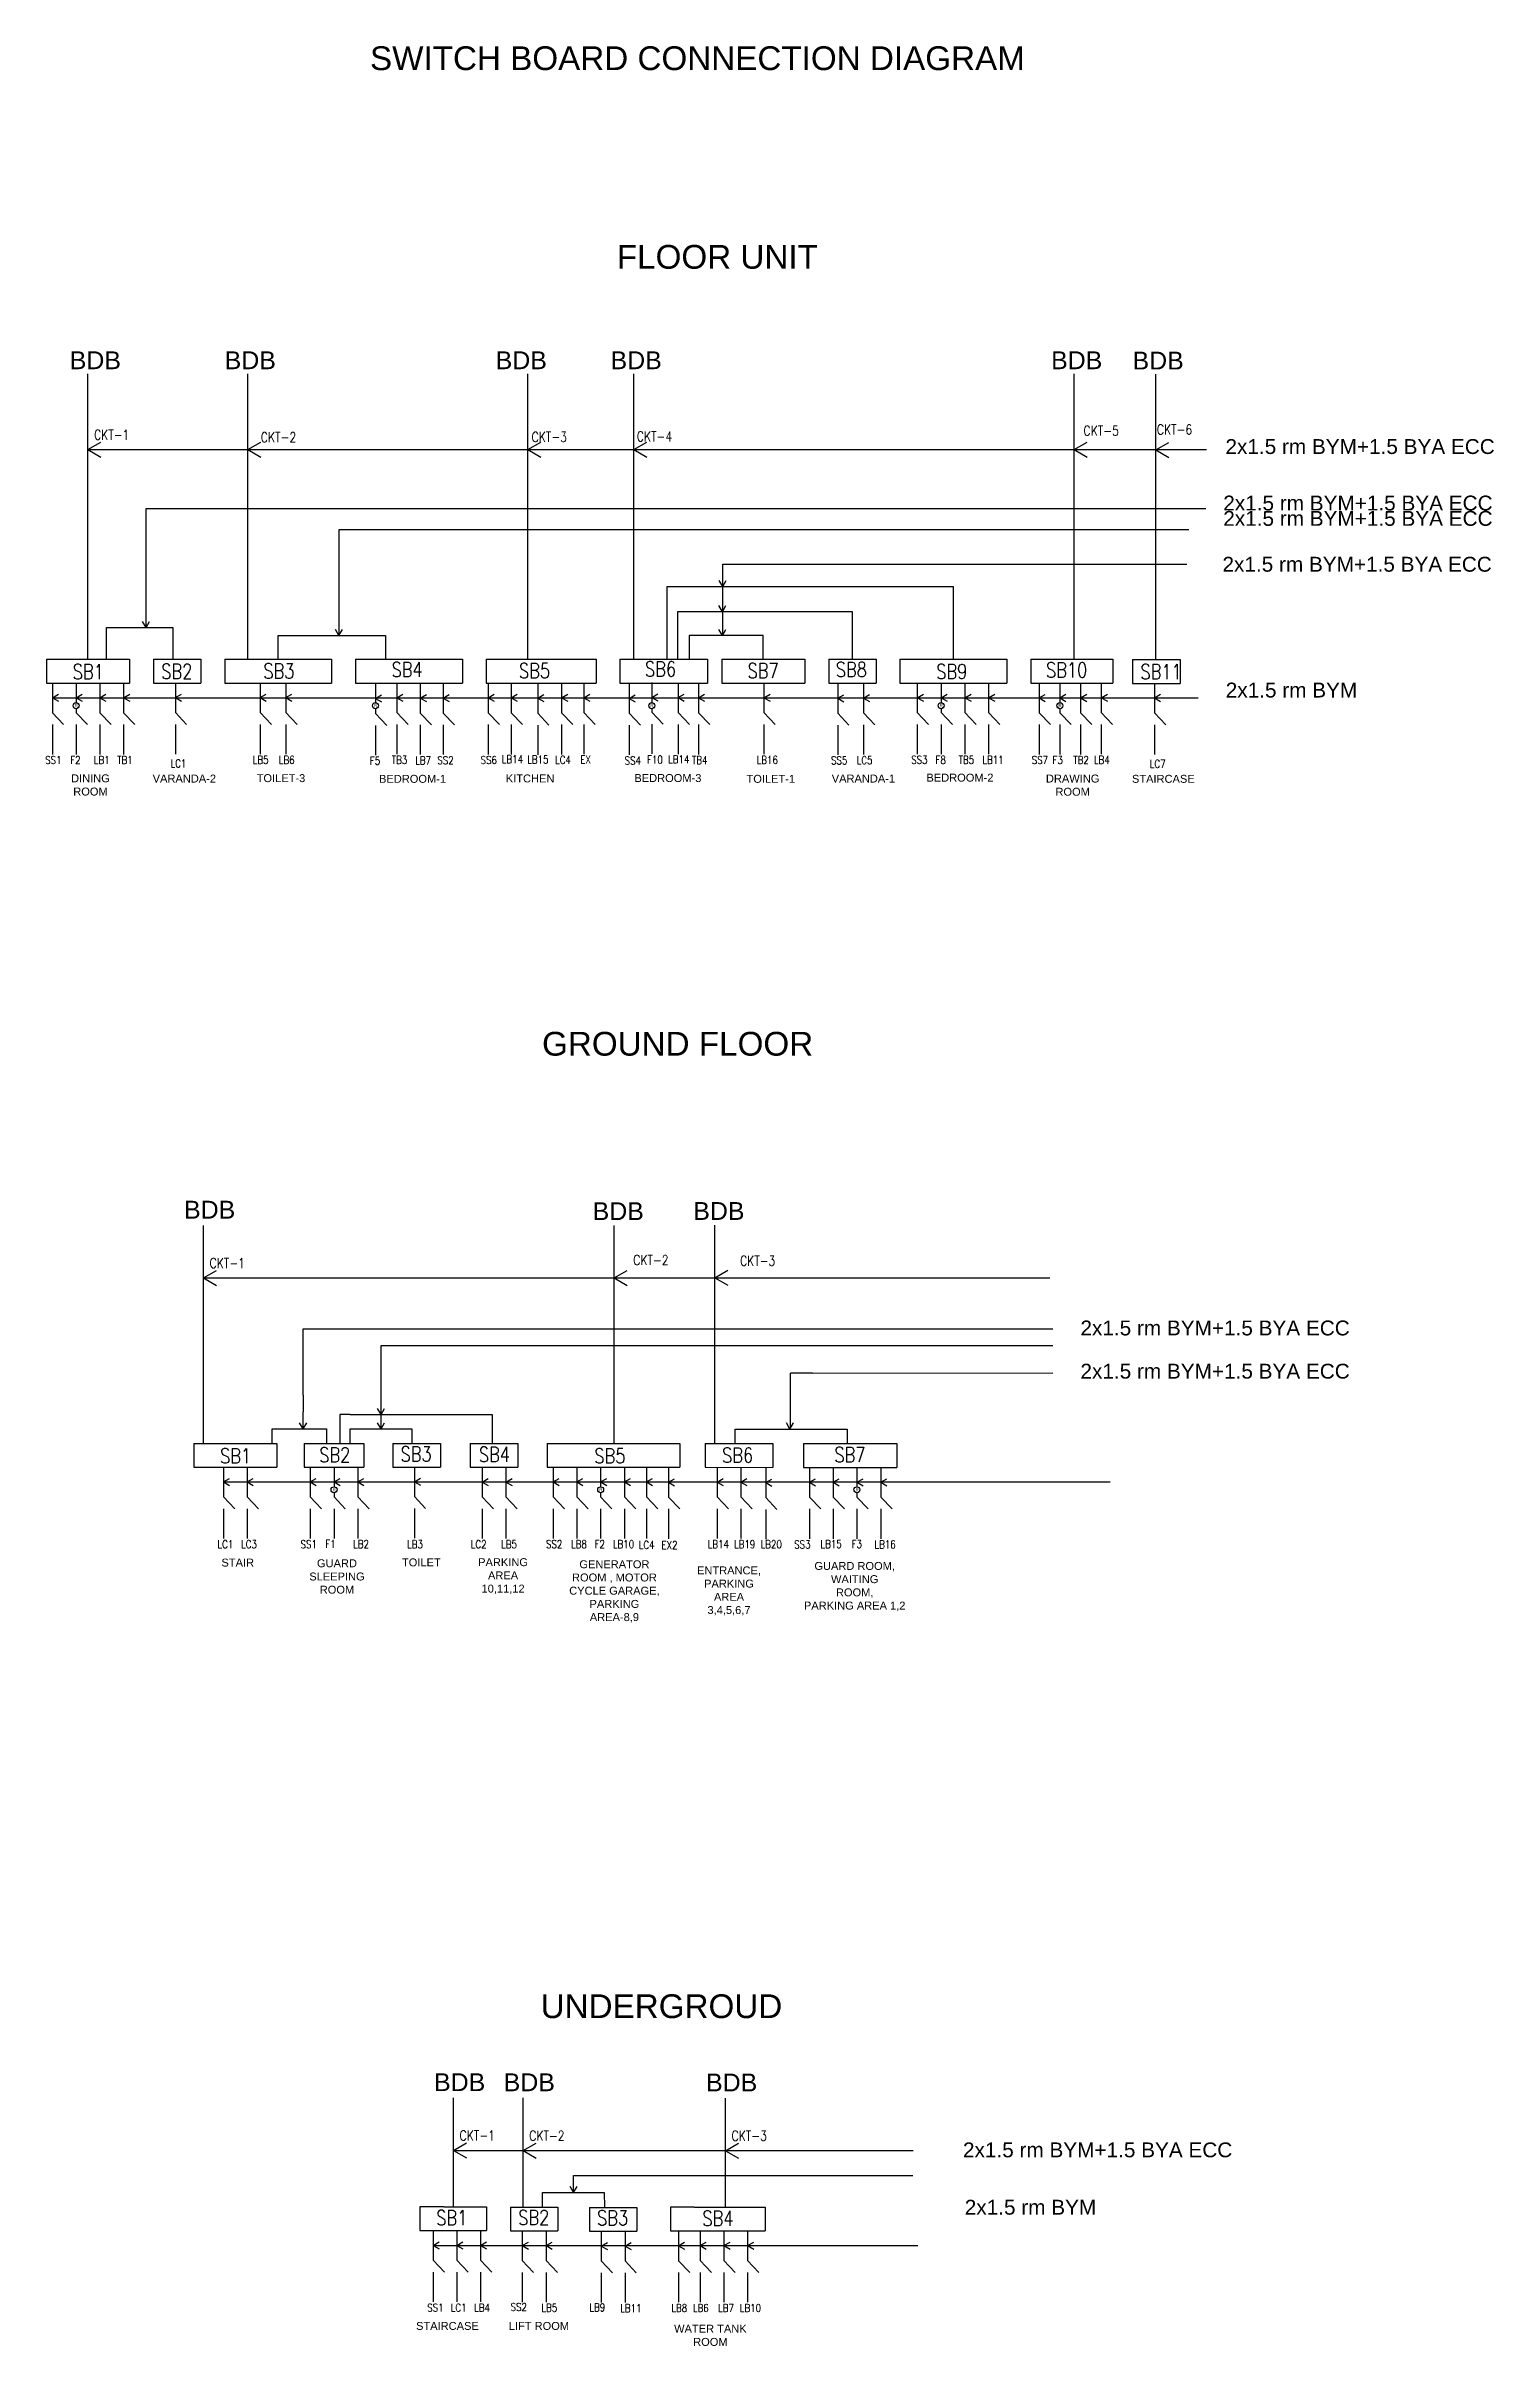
# Model space of a CAD drawing. Header units: inches. Extents: x 2973 to 9757, y 788 to 3278.
# Drawn here: x 2973 to 4435, y 940 to 3262 of the extents above; entities that cross this region are included whole.
import ezdxf

# ---------------------------------------------------------------- set-up
doc = ezdxf.new("R2010")
doc.units = ezdxf.units.IN
doc.header["$MEASUREMENT"] = 0
doc.layers.add('TEXT', color=7, linetype='Continuous')
doc.styles.add('Annotative', font='arial.ttf')
doc.styles.get("Standard").update_dxf_attribs({"font": 'simplex.shx', "width": 0.8, "height": 24})

msp = doc.modelspace()

# ---------------------------------------------------------------- texts
at = {"attachment_point": 1, "style": 'Annotative'}
for s, insert, char_height, width in [('SWITCH BOARD CONNECTION DIAGRAM', (3300.1, 3261.3), 24, 685.878), ('VARANDA-2', (3080.7, 2526.2), 8, 45.44), ('\\pxqc;TOILET-3', (3177.9, 2526.6), 8, 64.64), ('\\pxqc;BEDROOM-1', (3323.4, 2525.9), 8, 39.36), ('\\pxqc;KITCHEN', (3428.3, 2526.3), 8, 66.938), ('\\pxqc;BEDROOM-3', (3551.9, 2526.7), 8, 97.925), ('\\pxqc;TOILET-1', (3671.5, 2525.9), 8, 66.548), ('VARANDA-1', (3766.3, 2526.2), 8, 45.44), ('BEDROOM-2', (3861.9, 2527.1), 8, 66.548), ('\\pxqc;DRAWING ROOM', (3969.4, 2526.2), 8, 80.282), ('STAIRCASE', (4069.4, 2525.9), 8, 45.44), ('\\pxqc;TOILET', (3318.5, 1735), 8, 66.938), ('\\pxqc;PARKING AREA 10,11,12', (3401, 1735.2), 8, 66.938), ('\\pxqc;ENTRANCE, PARKING AREA 3,4,5,6,7', (3629.1, 1726.9), 8, 66.938), ('\\pxqc;GUARD ROOM, WAITING \\PROOM,\\PPARKING AREA 1,2', (3740.1, 1731.4), 8, 98.727), ('\\pxqc;LIFT ROOM', (3437.2, 964.3), 8, 66.938)]:
    msp.add_mtext(s, dxfattribs=dict(at, insert=insert, char_height=char_height, width=width))
for s, width, gutter_width, insert, char_height in [('FLOOR UNIT', 426.515, 120, (3549.3, 3060.8), 24), ('BDB', 51.09, 75, (3427, 2953.4), 18), ('BDB', 51.09, 75, (3543, 2953.4), 18), ('GROUND FLOOR', 426.515, 120, (3473.8, 2266.5), 24), ('BDB', 51.09, 75, (3112.4, 2096), 18), ('UNDERGROUD', 426.515, 120, (3472.4, 1295), 24), ('BDB', 51.09, 75, (3364.8, 1215.3), 18), ('BDB', 51.09, 75, (3435.1, 1215.2), 18), ('BDB', 51.09, 75, (3639.4, 1215), 18)]:
    msp.add_mtext_dynamic_manual_height_columns(s, width=width, gutter_width=gutter_width, heights=[0], dxfattribs=dict(at, insert=insert, char_height=char_height))
at = {"attachment_point": 1}
for s, width, gutter_width, insert, char_height in [('CKT-6', 56.251, 50, (4094.6, 2879.5), 10), ('CKT-2', 56.251, 50, (3189.9, 2871.7), 10), ('CKT-3', 56.251, 50, (3463.3, 2872), 10), ('CKT-4', 56.251, 50, (3569.5, 2872.5), 10), ('CKT-5', 56.251, 50, (4020.5, 2878.3), 10), ('SB1', 43.53, 75, (3000, 2637.6), 15), ('SB2', 43.53, 75, (3089.4, 2637.9), 15), ('SB3', 43.53, 75, (3192.5, 2638.3), 15), ('SB4', 43.53, 75, (3321.9, 2639.8), 15), (' SB5', 43.53, 75, (3442.3, 2638.6), 15), ('\\pxqc; SB6', 58.654, 75, (3560, 2640.3), 15), ('SB7', 43.53, 75, (3681.3, 2638.6), 15), ('SB8', 43.53, 75, (3770.4, 2639.7), 15), ('SB9', 43.53, 75, (3871.8, 2637.7), 15), ('\\pxqc;SB10', 65.935, 75, (3970.5, 2639.3), 15), ('SB11', 43.53, 75, (4078, 2637.6), 15), ('SS1', 30.275, 40, (2972.2, 2544.9), 8), ('F2', 30.275, 40, (2997.5, 2544.9), 8), ('LB1', 30.275, 40, (3021.3, 2544.9), 8), ('TB1', 30.275, 40, (3044.9, 2544.9), 8), ('LC1', 30.275, 40, (3098.8, 2541.4), 8), ('LB5', 30.275, 40, (3181.8, 2545.1), 8), ('LB6', 30.275, 40, (3208.1, 2545), 8), ('F5', 30.275, 40, (3300, 2544.2), 8), ('TB3', 30.275, 40, (3322.1, 2545), 8), ('LB7', 30.275, 40, (3345.8, 2544.5), 8), ('SS2', 30.275, 40, (3368.1, 2544.6), 8), ('SS6', 30.275, 40, (3411.8, 2544.9), 8), ('LB14', 30.275, 40, (3433.2, 2545.7), 8), ('LB15', 30.275, 40, (3458.9, 2545.4), 8), ('LC4', 30.275, 40, (3487, 2545), 8), (' EX', 30.275, 40, (3508.1, 2545.3), 8), ('SS4', 30.275, 40, (3557.2, 2544.4), 8), ('F10', 30.275, 40, (3579.8, 2545.3), 8), ('LB14', 30.275, 40, (3601.1, 2545.6), 8), ('TB4', 30.275, 40, (3625.2, 2544.8), 8), ('LB16', 30.275, 40, (3690.5, 2545), 8), ('SS5', 30.275, 40, (3765.6, 2544.5), 8), ('LC5', 30.275, 40, (3791.5, 2544.7), 8), ('SS3', 30.275, 40, (3846.6, 2545.1), 8), ('F8', 30.275, 40, (3871.1, 2545.1), 8), ('TB5', 30.275, 40, (3894.4, 2545.1), 8), ('LB11', 30.275, 40, (3918.5, 2545.1), 8), ('SS7', 30.275, 40, (3968.3, 2544.9), 8), ('F3', 30.275, 40, (3989.2, 2544.9), 8), ('TB2', 30.275, 40, (4010.2, 2544.9), 8), ('LB4', 30.275, 40, (4031, 2545.1), 8), ('LC7', 30.275, 40, (4087.4, 2541.1), 8), ('CKT-1', 56.251, 50, (3138.2, 2038.1), 10), ('CKT-2', 56.251, 50, (3565.9, 2041.2), 10), ('CKT-3', 56.251, 50, (3673.7, 2040.4), 10), ('SB1', 43.53, 75, (3148.7, 1846.1), 15), ('SB2', 43.53, 75, (3248.8, 1847.1), 15), ('SB3', 43.53, 75, (3331, 1847.9), 15), ('SB4', 43.53, 75, (3410, 1847.5), 15), ('SB5', 43.53, 75, (3526.6, 1846.1), 15), ('SB6', 43.53, 75, (3655.6, 1846.7), 15), ('SB7', 43.53, 75, (3769, 1847.2), 15), ('LC1', 30.275, 40, (3146.2, 1753.3), 8), ('LC3', 30.275, 40, (3170, 1753.3), 8), ('SS1', 30.275, 40, (3230, 1753.3), 8), ('F1', 30.275, 40, (3255, 1753.6), 8), ('LB2', 30.275, 40, (3283.2, 1753.5), 8), ('LB3', 30.275, 40, (3337.6, 1753.3), 8), ('LC2', 30.275, 40, (3401.9, 1753.3), 8), ('LB5', 30.275, 40, (3432.6, 1753.3), 8), ('SS2', 30.275, 40, (3477.8, 1753.4), 8), ('LB8', 30.275, 40, (3503.1, 1753.4), 8), ('F2', 30.275, 40, (3526.9, 1753.4), 8), ('LB10', 30.275, 40, (3545.4, 1753.4), 8), ('LC4', 30.275, 40, (3571.5, 1752.6), 8), ('EX2', 30.275, 40, (3594.4, 1752.5), 8), ('LB14', 30.275, 40, (3641.1, 1753.3), 8), ('LB19', 30.275, 40, (3667.7, 1753.3), 8), ('LB20', 30.275, 40, (3694.5, 1753.3), 8), ('SS3', 30.275, 40, (3728.4, 1753.1), 8), ('LB15', 30.275, 40, (3755, 1753.5), 8), ('F3', 30.275, 40, (3786.4, 1753.5), 8), ('LB16', 30.275, 40, (3809.5, 1753.1), 8), ('CKT-1', 56.251, 50, (3390.6, 1157.5), 10), ('CKT-2', 56.251, 50, (3460.9, 1157.3), 10), ('CKT-3', 56.251, 50, (3665.2, 1157.2), 10), ('SB1', 43.53, 75, (3367, 1077), 15), ('SB2', 43.53, 75, (3449.7, 1077.2), 15), ('SB3', 43.53, 75, (3529.4, 1076.8), 15), ('SB4', 43.53, 75, (3635.7, 1076.4), 15), ('SS1', 30.275, 40, (3357.9, 982.7), 8), ('LC1', 30.275, 40, (3381.7, 982.7), 8), ('LB4', 30.275, 40, (3405.3, 982.7), 8), ('SS2', 30.275, 40, (3442.1, 983.4), 8), ('LB5', 30.275, 40, (3473.2, 982.6), 8), ('LB9', 30.275, 40, (3521.7, 983), 8), ('LB11', 30.275, 40, (3552.8, 982.2), 8), ('LB8', 30.275, 40, (3604.4, 982.4), 8), ('LB6', 30.275, 40, (3626.2, 982.4), 8), ('LB7', 30.275, 40, (3651.6, 982.4), 8), ('LB10', 30.275, 40, (3673.5, 982.4), 8)]:
    msp.add_mtext_dynamic_manual_height_columns(s, width=width, gutter_width=gutter_width, heights=[0], dxfattribs=dict(at, insert=insert, char_height=char_height))
at = {"color": 5, "char_height": 15, "attachment_point": 1, "style": 'Annotative'}
for s, width, heights, insert in [('2x1.5 rm BYM+1.5 BYA ECC', 293.016, [25.8], (4163.8, 2864.8)), ('2x1.5 rm BYM+1.5 BYA ECC', 276.439, [25.8], (4161.6, 2807.8)), ('2x1.5 rm BYM+1.5 BYA ECC', 278.39, [27.7], (4161.6, 2792.3)), ('2x1.5 rm BYM+1.5 BYA ECC', 283.265, [25.8], (4160.8, 2746)), ('2x1.5 rm BYM', 262.788, [25.8], (4164.1, 2619)), ('2x1.5 rm BYM+1.5 BYA ECC', 283.265, [25.8], (4017.4, 1975.1)), ('2x1.5 rm BYM+1.5 BYA ECC', 283.265, [25.8], (4017.4, 1931.5)), ('2x1.5 rm BYM+1.5 BYA ECC', 283.265, [25.8], (3898.8, 1145.5)), ('2x1.5 rm BYM', 262.788, [25.8], (3900.6, 1087.6))]:
    msp.add_mtext_dynamic_manual_height_columns(s, width=width, gutter_width=75, heights=heights, dxfattribs=dict(at, insert=insert))
at = {"layer": 'TEXT', "char_height": 8, "attachment_point": 1, "style": 'Annotative'}
for s, insert in [('\\pxqc;DINING\\PROOM', (2972.1, 2526.4)), ('\\pxqc;STAIR', (3120.8, 1734.8)), ('\\pxqc;GUARD SLEEPING ROOM', (3221, 1734.1)), ('\\pxqc;GENERATOR ROOM , MOTOR CYCLE GARAGE,\\PPARKING AREA-8,9', (3501.1, 1733.1)), ('\\pxqc;STAIRCASE', (3332.5, 964.3)), ('\\pxqc;WATER TANK \\PROOM', (3598, 961.5))]:
    msp.add_mtext_dynamic_manual_height_columns(s, width=91.559, gutter_width=40, heights=[0], dxfattribs=dict(at, insert=insert))

# ---------------------------------------------------------------- blocks, each defined once
blk = doc.blocks.new('BZDB')
for p, q in [((0, 30), (0, 0)), ((0, 15), (6.1, 18.5)), ((0, 15), (6.1, 11.4)), ((0, 0), (11.4, -12)), ((0, -12), (0, -42))]:
    blk.add_line(p, q)
blk = doc.blocks.new('FDGG')
for p, q in [((0, -167), (0, 53.1)), ((0, 0), (13.1, 7.6)), ((0, 0), (13.1, -7.6))]:
    blk.add_line(p, q)
at = {"insert": (-21.8, 76.4), "char_height": 18, "attachment_point": 1, "style": 'Annotative'}
blk.add_mtext_dynamic_manual_height_columns('BDB', width=51.09, gutter_width=75, heights=[0], dxfattribs=at)
blk = doc.blocks.new('Fsg')
for p, q in [((0, -211.6), (0, 76.4)), ((0, 0), (13.1, 7.6)), ((0, 0), (13.1, -7.6))]:
    blk.add_line(p, q)
at = {"insert": (-18.4, 99.2), "char_height": 18, "attachment_point": 1, "style": 'Annotative'}
blk.add_mtext_dynamic_manual_height_columns('BDB', width=51.09, gutter_width=75, heights=[0], dxfattribs=at)
at = {"insert": (6.1, 20), "char_height": 10, "attachment_point": 1}
blk.add_mtext_dynamic_manual_height_columns('CKT-1', width=56.251, gutter_width=50, heights=[0], dxfattribs=at)
blk = doc.blocks.new('gs')
for p, q in [((0, -211.6), (0, 76.4)), ((0, 0), (13.1, 7.6)), ((0, 0), (13.1, -7.6))]:
    blk.add_line(p, q)
at = {"insert": (-23.4, 99.2), "char_height": 18, "attachment_point": 1, "style": 'Annotative'}
blk.add_mtext_dynamic_manual_height_columns('BDB', width=51.09, gutter_width=75, heights=[0], dxfattribs=at)
blk = doc.blocks.new('RG')
for p, q in [((0, 30), (0, 0)), ((0, 15.1), (6.1, 18.7)), ((0, 15.1), (6.1, 11.6)), ((0, 0), (11.4, -12)), ((0, -12), (0, -42))]:
    blk.add_line(p, q)
blk = doc.blocks.new('regulator')
blk.add_circle((0, 5), 4.98)
at = {"style": 'Annotative'}
blk.add_text('R', height=5.11, dxfattribs=at).set_placement((-2.3, 2.5))

# ---------------------------------------------------------------- linework, layer by layer
for p, q in [((3459.4, 2642.6), (3459.4, 2930.6)), ((3566.6, 2642.6), (3566.6, 2930.6)), ((3459.4, 2854.2), (3472.5, 2861.7)), ((3566.6, 2854.2), (3579.7, 2861.7)), ((3015.4, 2854.2), (4144.8, 2854.2)), ((3459.4, 2854.2), (3472.5, 2846.6)), ((3566.6, 2854.2), (3579.7, 2846.6)), ((3082.3, 2794.4), (3073.9, 2794.4)), ((3073.9, 2794.4), (3073.9, 2674.6)), ((4144.1, 2794.4), (3082.3, 2794.4)), ((4126.7, 2773.2), (3268.7, 2773.2)), ((3268.7, 2773.2), (3268.7, 2666.6)), ((3656.2, 2715.9), (3652.6, 2722)), ((3656.2, 2714.6), (3656.2, 2738.6)), ((3656.2, 2738.6), (4103.7, 2738.6)), ((3656.2, 2715.9), (3659.7, 2722)), ((4103.7, 2738.6), (4124.9, 2738.6)), ((3600.3, 2642.6), (3600.3, 2715.9)), ((3600.3, 2715.9), (3888.8, 2715.9)), ((3655.9, 2690.6), (3652.3, 2696.7)), ((3655.9, 2690.6), (3659.4, 2696.7)), ((3656.2, 2690.6), (3656.2, 2714.6)), ((3888.8, 2715.9), (3888.8, 2642.6)), ((3034.1, 2642.6), (3034.1, 2674.6)), ((3034.1, 2674.6), (3101.2, 2674.6)), ((3074, 2674.6), (3070.4, 2680.8)), ((3074, 2674.6), (3077.5, 2680.8)), ((3101.2, 2674.6), (3101.2, 2674.6)), ((3101.2, 2674.6), (3101.2, 2642.6)), ((3268.7, 2666.6), (3265.2, 2672.7)), ((3268.7, 2666.6), (3272.3, 2672.7)), ((3787.2, 2690.6), (3610.7, 2690.6)), ((3610.7, 2690.6), (3610.7, 2642.6)), ((3655.9, 2666.6), (3652.3, 2672.7)), ((3655.9, 2666.6), (3659.4, 2672.7)), ((3656.2, 2666.6), (3656.2, 2690.6)), ((3787.2, 2642.6), (3787.2, 2690.6)), ((3207.4, 2642.6), (3207.4, 2666.6)), ((3207.4, 2666.6), (3303, 2666.6)), ((3303, 2666.6), (3315.6, 2666.6)), ((3315.6, 2666.6), (3315.6, 2642.6)), ((3697.2, 2666.6), (3622.2, 2666.6)), ((3622.2, 2666.6), (3622.2, 2642.6)), ((3697.2, 2642.6), (3697.2, 2666.6)), ((2973.4, 2642.6), (3057.4, 2642.6)), ((2973.4, 2642.6), (2973.4, 2618.6)), ((3057.4, 2642.6), (3057.4, 2618.6)), ((3081.4, 2642.6), (3129.4, 2642.6)), ((3081.4, 2642.6), (3081.4, 2618.6)), ((3129.4, 2642.6), (3129.4, 2618.6)), ((3153.4, 2642.6), (3261.4, 2642.6)), ((3153.4, 2642.6), (3153.4, 2618.6)), ((3261.4, 2642.6), (3261.4, 2618.6)), ((3285.4, 2642.6), (3393.4, 2642.6)), ((3285.4, 2642.6), (3285.4, 2618.6)), ((3393.4, 2642.6), (3393.4, 2618.6)), ((3417.4, 2642.6), (3501.4, 2642.6)), ((3417.4, 2642.6), (3417.4, 2618.6)), ((3501.4, 2642.6), (3528.3, 2642.6)), ((3528.3, 2642.6), (3528.3, 2618.6)), ((3552.3, 2642.6), (3600.3, 2642.6)), ((3552.3, 2642.6), (3552.3, 2618.6)), ((3600.3, 2642.6), (3641, 2642.6)), ((3640.9, 2642.6), (3640.9, 2618.6)), ((3655.2, 2642.6), (3739.2, 2642.6)), ((3655.2, 2642.6), (3655.2, 2618.6)), ((3739.2, 2642.6), (3739.2, 2618.6)), ((3763.2, 2642.6), (3811.2, 2642.6)), ((3763.2, 2642.6), (3763.2, 2618.6)), ((3811.2, 2642.6), (3811.2, 2618.6)), ((3835.2, 2642.6), (3943.2, 2642.6)), ((3835.2, 2642.6), (3835.2, 2618.6)), ((3943.2, 2642.6), (3943.2, 2618.6)), ((3967.2, 2642.6), (4050.1, 2642.6)), ((3967.2, 2642.6), (3967.2, 2618.6)), ((4050.1, 2642.6), (4050.1, 2618.6)), ((4070, 2642.3), (4118, 2642.3)), ((4070, 2642.3), (4070, 2618.3)), ((4118, 2642.3), (4118, 2618.3)), ((2973.4, 2618.6), (3057.4, 2618.6)), ((2979.4, 2618.6), (2979.4, 2588.6)), ((2979.4, 2603.7), (2985.5, 2607.2)), ((2979.4, 2603.7), (2985.5, 2600.2)), ((2979.4, 2603.7), (4136.1, 2603.7)), ((3003.4, 2618.6), (3003.4, 2598.7)), ((3003.4, 2603.7), (3009.5, 2607.2)), ((3003.4, 2603.7), (3009.5, 2600.2)), ((3027.4, 2618.6), (3027.4, 2588.6)), ((3027.4, 2603.7), (3033.5, 2607.2)), ((3027.4, 2603.7), (3033.5, 2600.2)), ((3051.4, 2618.6), (3051.4, 2588.6)), ((3051.4, 2603.7), (3057.5, 2607.2)), ((3051.4, 2603.7), (3057.5, 2600.2)), ((3081.4, 2618.6), (3129.4, 2618.6)), ((3103.6, 2618.7), (3103.6, 2588.7)), ((3103.6, 2603.9), (3109.7, 2607.5)), ((3103.6, 2603.9), (3109.7, 2600.4)), ((3153.4, 2618.6), (3261.4, 2618.6)), ((3189.2, 2618.8), (3189.2, 2588.8)), ((3189.2, 2604), (3195.3, 2607.5)), ((3189.2, 2604), (3195.3, 2600.4)), ((3215, 2618.7), (3215, 2588.7)), ((3215, 2603.9), (3221.2, 2607.4)), ((3215, 2603.9), (3221.2, 2600.3)), ((3285.4, 2618.6), (3393.4, 2618.6)), ((3305.6, 2617.9), (3305.6, 2598.7)), ((3305.6, 2603), (3311.7, 2606.6)), ((3305.6, 2603), (3311.7, 2599.5)), ((3327.1, 2618.7), (3327.1, 2588.7)), ((3327.1, 2603.8), (3333.2, 2607.4)), ((3327.1, 2603.8), (3333.2, 2600.3)), ((3350.8, 2618.3), (3350.8, 2588.3)), ((3350.8, 2603.4), (3357, 2606.9)), ((3350.8, 2603.4), (3357, 2599.8)), ((3374, 2618.3), (3374, 2588.3)), ((3374, 2603.4), (3380.2, 2607)), ((3374, 2603.4), (3380.2, 2599.9)), ((3417.4, 2618.6), (3501.4, 2618.6)), ((3419.4, 2618.6), (3419.4, 2588.6)), ((3419.4, 2603.7), (3425.6, 2607.2)), ((3419.4, 2603.7), (3425.6, 2600.2)), ((3501.4, 2618.6), (3528.3, 2618.6)), ((3552.3, 2618.6), (3600.3, 2618.6)), ((3561.8, 2618.1), (3561.8, 2588.1)), ((3561.8, 2603.1), (3568, 2606.6)), ((3561.8, 2603.1), (3568, 2599.5)), ((3584.6, 2619.1), (3584.6, 2598.7)), ((3584.6, 2604), (3590.7, 2607.6)), ((3584.6, 2604), (3590.7, 2600.5)), ((3600.3, 2618.6), (3640.9, 2618.6)), ((3611.3, 2618.7), (3611.3, 2588.7)), ((3611.3, 2603.9), (3617.4, 2607.4)), ((3611.3, 2603.9), (3617.4, 2600.3)), ((3631.8, 2618.5), (3631.8, 2588.5)), ((3631.8, 2603.7), (3637.9, 2607.3)), ((3631.8, 2603.7), (3637.9, 2600.2)), ((3655.2, 2618.6), (3739.2, 2618.6)), ((3697.9, 2618.7), (3697.9, 2588.7)), ((3697.9, 2603.7), (3704, 2607.2)), ((3697.9, 2603.7), (3704, 2600.2)), ((3763.2, 2618.6), (3811.2, 2618.6)), ((3772.3, 2618.2), (3772.3, 2588.2)), ((3772.3, 2603.2), (3778.5, 2606.8)), ((3772.3, 2603.2), (3778.5, 2599.7)), ((3798.3, 2618.4), (3798.3, 2588.4)), ((3798.3, 2603.4), (3804.4, 2606.9)), ((3798.3, 2603.4), (3804.4, 2599.8)), ((3835.2, 2618.6), (3943.2, 2618.6)), ((3852.7, 2618.8), (3852.7, 2588.8)), ((3852.7, 2603.8), (3858.9, 2607.4)), ((3852.7, 2603.8), (3858.9, 2600.3)), ((3876.7, 2618.8), (3876.7, 2598.7)), ((3876.7, 2603.8), (3882.9, 2607.4)), ((3876.7, 2603.8), (3882.9, 2600.3)), ((3900.7, 2618.8), (3900.7, 2588.8)), ((3900.7, 2603.8), (3906.9, 2607.4)), ((3900.7, 2603.8), (3906.9, 2600.3)), ((3924.7, 2618.8), (3924.7, 2588.8)), ((3924.7, 2603.8), (3930.9, 2607.4)), ((3924.7, 2603.8), (3930.9, 2600.3)), ((3967.2, 2618.6), (4050.1, 2618.6)), ((3975.7, 2618.6), (3975.7, 2588.6)), ((3975.7, 2603.5), (3981.8, 2607.1)), ((3975.7, 2603.5), (3981.8, 2600)), ((3996.6, 2618.6), (3996.6, 2598.7)), ((3996.6, 2603.6), (4002.7, 2607.2)), ((3996.6, 2603.6), (4002.7, 2600.1)), ((4017.6, 2618.6), (4017.6, 2588.6)), ((4017.6, 2603.6), (4023.7, 2607.2)), ((4017.6, 2603.6), (4023.7, 2600.1)), ((4038.4, 2618.8), (4038.4, 2588.8)), ((4038.4, 2603.8), (4044.6, 2607.4)), ((4038.4, 2603.8), (4044.6, 2600.3)), ((4070, 2618.3), (4118, 2618.3)), ((4092.2, 2618.5), (4092.2, 2588.5)), ((4092.2, 2603.7), (4098.3, 2607.2)), ((4092.2, 2603.7), (4098.3, 2600.1)), ((2979.4, 2588.6), (2990.8, 2576.6)), ((3003.4, 2592.7), (3003.4, 2588.6)), ((3003.4, 2588.6), (3014.8, 2576.6)), ((3027.4, 2588.6), (3038.8, 2576.6)), ((3051.4, 2588.6), (3062.8, 2576.6)), ((3103.6, 2588.8), (3115, 2576.8)), ((3189.2, 2588.8), (3200.6, 2576.8)), ((3215, 2588.7), (3226.5, 2576.7)), ((3305.6, 2592.7), (3305.6, 2587.9)), ((3305.6, 2587.9), (3317, 2575.9)), ((3327.1, 2588.7), (3338.5, 2576.7)), ((3350.8, 2588.3), (3362.2, 2576.3)), ((3374, 2588.3), (3385.5, 2576.3)), ((3419.4, 2588.6), (3430.9, 2576.6)), ((3561.8, 2588.1), (3573.3, 2576.1)), ((3584.6, 2592.7), (3584.6, 2589.1)), ((3584.6, 2589.1), (3596, 2577.1)), ((3584.6, 2577.1), (3584.6, 2547.1)), ((3611.3, 2588.7), (3622.7, 2576.7)), ((3631.8, 2588.6), (3643.2, 2576.6)), ((3697.9, 2588.7), (3709.3, 2576.7)), ((3772.3, 2588.2), (3783.7, 2576.2)), ((3798.3, 2588.4), (3809.7, 2576.4)), ((3852.7, 2588.8), (3864.1, 2576.8)), ((3876.7, 2592.7), (3876.7, 2588.8)), ((3876.7, 2588.8), (3888.1, 2576.8)), ((3900.7, 2588.8), (3912.1, 2576.8)), ((3924.7, 2588.8), (3936.1, 2576.8)), ((3975.7, 2588.6), (3987.1, 2576.6)), ((3996.6, 2592.7), (3996.6, 2588.6)), ((3996.6, 2588.6), (4008, 2576.6)), ((4017.6, 2588.6), (4029, 2576.6)), ((4038.4, 2588.8), (4049.8, 2576.8)), ((4092.2, 2588.5), (4103.6, 2576.5)), ((2979.4, 2576.6), (2979.4, 2546.6)), ((3003.4, 2576.6), (3003.4, 2546.6)), ((3027.4, 2576.6), (3027.4, 2546.6)), ((3051.4, 2576.6), (3051.4, 2546.6)), ((3103.6, 2576.8), (3103.6, 2546.8)), ((3189.2, 2576.8), (3189.2, 2546.8)), ((3215, 2576.7), (3215, 2546.7)), ((3305.6, 2575.9), (3305.6, 2545.9)), ((3327.1, 2576.7), (3327.1, 2546.7)), ((3350.8, 2576.3), (3350.8, 2546.3)), ((3374, 2576.3), (3374, 2546.3)), ((3419.4, 2576.6), (3419.4, 2546.6)), ((3561.8, 2576.1), (3561.8, 2546.1)), ((3611.3, 2576.7), (3611.3, 2546.7)), ((3631.8, 2576.6), (3631.8, 2546.6)), ((3697.9, 2576.7), (3697.9, 2546.7)), ((3772.3, 2576.2), (3772.3, 2546.2)), ((3798.3, 2576.4), (3798.3, 2546.4)), ((3852.7, 2576.8), (3852.7, 2546.8)), ((3876.7, 2576.8), (3876.7, 2546.8)), ((3900.7, 2576.8), (3900.7, 2546.8)), ((3924.7, 2576.8), (3924.7, 2546.8)), ((3975.7, 2576.6), (3975.7, 2546.6)), ((3996.6, 2576.6), (3996.6, 2546.6)), ((4017.6, 2576.6), (4017.6, 2546.6)), ((4038.4, 2576.8), (4038.4, 2546.8)), ((4092.2, 2576.5), (4092.2, 2546.5)), ((3132.1, 1851), (3132.1, 2071.2)), ((3132.1, 2018.1), (3145.2, 2025.6)), ((3132.1, 2018.1), (3145.2, 2010.5)), ((3132.1, 2018.1), (3986.5, 2018.1)), ((3232.5, 1899.9), (3232.5, 1966.8)), ((3232.5, 1966.8), (3989.6, 1966.8)), ((3311.4, 1865.7), (3311.4, 1949.9)), ((3311.4, 1949.9), (3989.6, 1949.9)), ((3724.7, 1917.5), (3724.7, 1922.1)), ((3725, 1922.1), (3724.7, 1922.1)), ((3724.7, 1865.5), (3724.7, 1917.5)), ((3747, 1922.1), (3725, 1922.1)), ((3747, 1922.1), (3989.6, 1922.3)), ((3232.5, 1899.9), (3232.5, 1882.8)), ((3232.5, 1865.7), (3232.5, 1882.8)), ((3311.4, 1880.3), (3307.8, 1886.4)), ((3311.4, 1880.3), (3314.9, 1886.4)), ((3201.2, 1851), (3201.2, 1865.7)), ((3201.2, 1865.7), (3256.2, 1865.7)), ((3232.6, 1865.7), (3229.1, 1871.8)), ((3232.6, 1865.7), (3236.2, 1871.8)), ((3256.2, 1865.7), (3256.3, 1851)), ((3280, 1880.3), (3269.7, 1880.3)), ((3269.7, 1880.3), (3269.7, 1851)), ((3280, 1880.3), (3342.5, 1880.3)), ((3280, 1851), (3280, 1865.7)), ((3280, 1865.7), (3342.5, 1865.7)), ((3311.4, 1865.7), (3307.8, 1871.8)), ((3311.4, 1865.7), (3314.9, 1871.8)), ((3342.5, 1880.3), (3353, 1880.3)), ((3342.5, 1865.7), (3342.5, 1851)), ((3353, 1880.3), (3423.6, 1880.3)), ((3423.6, 1880.3), (3423.6, 1851.1)), ((3668.8, 1851.1), (3668.8, 1865.5)), ((3668.8, 1865.5), (3781.8, 1865.4)), ((3724.1, 1865.5), (3720.6, 1871.7)), ((3724.1, 1865.5), (3727.6, 1871.7)), ((3781.8, 1865.4), (3781.8, 1850.9)), ((3122.1, 1851), (3206.1, 1851)), ((3122.1, 1851), (3122.1, 1827)), ((3206.1, 1851), (3206.1, 1827)), ((3233.8, 1851), (3293.8, 1851)), ((3233.8, 1851), (3233.8, 1827)), ((3293.8, 1851), (3293.8, 1827)), ((3323.2, 1851.1), (3371.2, 1851.1)), ((3323.2, 1851.1), (3323.2, 1827.1)), ((3371.2, 1851.1), (3371.2, 1827.1)), ((3401.4, 1851.1), (3449.4, 1851.1)), ((3401.4, 1851.1), (3401.4, 1827.1)), ((3449.4, 1851.1), (3449.4, 1827.1)), ((3479, 1851.1), (3563, 1851.1)), ((3479, 1851.1), (3479, 1827.1)), ((3563, 1851.1), (3581.4, 1851.1)), ((3581.4, 1851.1), (3589.6, 1851.1)), ((3589.6, 1851.1), (3613, 1851.1)), ((3613, 1851.1), (3613, 1827.1)), ((3638.5, 1851.1), (3706.9, 1850.9)), ((3638.5, 1851.1), (3638.5, 1827.1)), ((3706.9, 1850.9), (3706.9, 1826.9)), ((3737.7, 1850.9), (3737.7, 1826.9)), ((3737.7, 1850.9), (3832, 1850.9)), ((3832, 1850.9), (3832, 1826.9)), ((3122.1, 1827), (3206.1, 1827)), ((3152.1, 1827), (3152.1, 1797)), ((3152.1, 1812.2), (3158.2, 1815.7)), ((3152.1, 1812.2), (3158.2, 1808.6)), ((3152.1, 1812.2), (4047.4, 1812.2)), ((3176.1, 1827), (3176.1, 1797)), ((3176.1, 1812.2), (3182.2, 1815.7)), ((3176.1, 1812.2), (3182.2, 1808.6)), ((3233.8, 1827), (3293.8, 1827)), ((3239.8, 1827), (3239.8, 1797)), ((3239.8, 1812.2), (3245.9, 1815.7)), ((3239.8, 1812.2), (3245.9, 1808.6)), ((3263.8, 1827), (3263.8, 1807.3)), ((3263.8, 1812.2), (3269.9, 1815.7)), ((3263.8, 1812.2), (3269.9, 1808.6)), ((3287.8, 1827), (3287.8, 1797)), ((3287.8, 1812.2), (3293.9, 1815.7)), ((3287.8, 1812.2), (3293.9, 1808.6)), ((3323.2, 1827.1), (3371.2, 1827.1)), ((3401.4, 1827.1), (3449.4, 1827.1)), ((3413.4, 1827.1), (3413.4, 1797.1)), ((3413.4, 1812), (3419.5, 1815.6)), ((3413.4, 1812), (3419.5, 1808.5)), ((3437.4, 1827.1), (3437.4, 1797.1)), ((3437.4, 1812), (3443.5, 1815.6)), ((3437.4, 1812), (3443.5, 1808.5)), ((3479, 1827.1), (3563, 1827.1)), ((3485, 1827.1), (3485, 1797.1)), ((3485, 1812.2), (3491.1, 1815.8)), ((3485, 1812.2), (3491.1, 1808.7)), ((3509, 1827.1), (3509, 1797.1)), ((3509, 1812.2), (3515.1, 1815.8)), ((3509, 1812.2), (3515.1, 1808.7)), ((3533, 1827.1), (3533, 1807.3)), ((3533, 1812.2), (3539.1, 1815.8)), ((3533, 1812.2), (3539.1, 1808.7)), ((3557, 1827.1), (3557, 1797.1)), ((3557, 1812.2), (3563.1, 1815.8)), ((3557, 1812.2), (3563.1, 1808.7)), ((3563, 1827.1), (3581.4, 1827.1)), ((3581.4, 1827.1), (3589.6, 1827.1)), ((3589.6, 1827.1), (3613, 1827.1)), ((3638.5, 1827.1), (3706.9, 1826.9)), ((3650.5, 1827.1), (3650.5, 1797.1)), ((3650.5, 1812), (3656.6, 1815.6)), ((3650.5, 1812), (3656.6, 1808.5)), ((3674.5, 1827.1), (3674.5, 1797.1)), ((3674.5, 1812), (3680.6, 1815.6)), ((3674.5, 1812), (3680.6, 1808.5)), ((3737.7, 1826.9), (3832, 1826.9)), ((3743.7, 1826.9), (3743.7, 1796.9)), ((3743.7, 1811.8), (3749.9, 1815.4)), ((3743.7, 1811.8), (3749.9, 1808.3)), ((3767.7, 1826.9), (3767.7, 1796.9)), ((3767.7, 1811.8), (3773.9, 1815.4)), ((3767.7, 1811.8), (3773.9, 1808.3)), ((3791.7, 1826.9), (3791.7, 1807.3)), ((3791.7, 1811.8), (3797.9, 1815.4)), ((3791.7, 1811.8), (3797.9, 1808.3)), ((3815.7, 1826.9), (3815.7, 1796.9)), ((3815.7, 1811.8), (3821.9, 1815.4)), ((3815.7, 1811.8), (3821.9, 1808.3)), ((3152.1, 1797), (3163.5, 1785)), ((3176.1, 1797), (3187.5, 1785)), ((3239.8, 1797), (3251.2, 1785)), ((3263.8, 1801.3), (3263.8, 1797)), ((3263.8, 1797), (3275.2, 1785)), ((3287.8, 1797), (3299.2, 1785)), ((3413.4, 1797.1), (3424.8, 1785.1)), ((3437.4, 1797.1), (3448.8, 1785.1)), ((3485, 1797.1), (3496.4, 1785.1)), ((3509, 1797.1), (3520.4, 1785.1)), ((3533, 1801.3), (3533, 1797.1)), ((3533, 1797.1), (3544.4, 1785.1)), ((3557, 1797.1), (3568.4, 1785.1)), ((3650.5, 1797.1), (3661.9, 1785.1)), ((3674.5, 1797.1), (3685.9, 1785.1)), ((3743.7, 1796.9), (3755.2, 1784.9)), ((3767.7, 1796.9), (3779.2, 1784.9)), ((3791.7, 1801.3), (3791.7, 1796.9)), ((3791.7, 1796.9), (3803.2, 1784.9)), ((3815.7, 1796.9), (3827.2, 1784.9)), ((3152.1, 1785), (3152.1, 1755)), ((3176.1, 1785), (3176.1, 1755)), ((3239.8, 1785), (3239.8, 1755)), ((3263.8, 1785), (3263.8, 1755)), ((3287.8, 1785), (3287.8, 1755)), ((3413.4, 1785.1), (3413.4, 1755.1)), ((3437.4, 1785.1), (3437.4, 1755.1)), ((3485, 1785.1), (3485, 1755.1)), ((3509, 1785.1), (3509, 1755.1)), ((3533, 1785.1), (3533, 1755.1)), ((3557, 1785.1), (3557, 1755.1)), ((3650.5, 1785.1), (3650.5, 1755.1)), ((3674.5, 1785.1), (3674.5, 1755.1)), ((3743.7, 1784.9), (3743.7, 1754.9)), ((3767.7, 1784.9), (3767.7, 1754.9)), ((3791.7, 1784.9), (3791.7, 1754.9)), ((3815.7, 1784.9), (3815.7, 1754.9)), ((3384.5, 1080.5), (3384.5, 1190.5)), ((3454.8, 1080.3), (3454.8, 1190.4)), ((3659, 1080.2), (3659, 1190.2)), ((3384.5, 1137.4), (3397.6, 1145)), ((3454.8, 1137.3), (3467.9, 1144.9)), ((3659, 1137.1), (3672.1, 1144.7)), ((3384.5, 1137.4), (3397.6, 1129.9)), ((3384.5, 1137.4), (3848.4, 1137.4)), ((3454.8, 1137.3), (3467.9, 1129.7)), ((3659, 1137.1), (3672.1, 1129.5)), ((3474.2, 1080.3), (3474.2, 1095)), ((3474.2, 1095), (3536.7, 1095)), ((3505.6, 1095), (3502.1, 1101.1)), ((3505.5, 1095), (3505.5, 1112.1)), ((3505.5, 1112.1), (3848.1, 1112.1)), ((3505.6, 1095), (3509.2, 1101.1)), ((3536.7, 1095), (3536.8, 1080.3)), ((3350.5, 1080.5), (3350.5, 1056.5)), ((3374.5, 1080.5), (3350.5, 1080.5)), ((3374.5, 1080.5), (3417.8, 1080.5)), ((3417.8, 1080.5), (3417.8, 1056.5)), ((3441.9, 1080.3), (3489.9, 1080.3)), ((3441.9, 1080.3), (3441.9, 1056.3)), ((3489.9, 1080.3), (3489.9, 1056.3)), ((3521.6, 1079.9), (3569.6, 1079.9)), ((3521.6, 1079.9), (3521.6, 1055.9)), ((3569.6, 1079.9), (3569.6, 1055.9)), ((3603.4, 1080.2), (3603.4, 1056.2)), ((3627.4, 1080.2), (3603.4, 1080.2)), ((3627.4, 1080.2), (3699.2, 1080.2)), ((3699.2, 1080.2), (3699.2, 1056.2)), ((3350.5, 1056.5), (3374.5, 1056.5)), ((3363.8, 1056.5), (3363.8, 1026.5)), ((3363.8, 1041.6), (3369.9, 1045.1)), ((3374.5, 1056.5), (3417.8, 1056.5)), ((3387.8, 1056.5), (3387.8, 1026.5)), ((3387.8, 1041.6), (3393.9, 1045.1)), ((3411.8, 1056.5), (3411.8, 1026.5)), ((3411.8, 1041.6), (3417.9, 1045.1)), ((3441.9, 1056.3), (3489.9, 1056.3)), ((3453.9, 1056.3), (3453.9, 1026.3)), ((3453.9, 1041.3), (3460.1, 1044.9)), ((3477.9, 1056.3), (3477.9, 1026.3)), ((3477.9, 1041.3), (3484.1, 1044.9)), ((3521.6, 1055.9), (3569.6, 1055.9)), ((3533.6, 1055.9), (3533.6, 1025.9)), ((3557.6, 1055.9), (3557.6, 1025.9)), ((3603.4, 1056.2), (3627.4, 1056.2)), ((3611.6, 1056.1), (3611.6, 1026.1)), ((3611.6, 1041.2), (3617.8, 1044.8)), ((3627.4, 1056.2), (3699.2, 1056.2)), ((3633.4, 1056.2), (3633.4, 1026.2)), ((3633.4, 1041.3), (3639.6, 1044.8)), ((3657.4, 1056.2), (3657.4, 1026.2)), ((3657.4, 1041.3), (3663.6, 1044.8)), ((3681.4, 1056.2), (3681.4, 1026.2)), ((3681.4, 1041.3), (3687.6, 1044.8)), ((3363.8, 1041.6), (3369.9, 1038)), ((3363.8, 1041.6), (3750.3, 1041.6)), ((3363.8, 1026.5), (3375.2, 1014.5)), ((3387.8, 1041.6), (3393.9, 1038)), ((3387.8, 1026.5), (3399.2, 1014.5)), ((3411.8, 1041.6), (3417.9, 1038)), ((3411.8, 1026.5), (3423.2, 1014.5)), ((3453.9, 1041.3), (3460.1, 1037.8)), ((3453.9, 1026.3), (3465.3, 1014.3)), ((3477.9, 1041.3), (3484.1, 1037.8)), ((3477.9, 1026.3), (3489.3, 1014.3)), ((3533.6, 1040.9), (3539.8, 1044.4)), ((3533.6, 1040.9), (3539.8, 1037.3)), ((3533.6, 1025.9), (3545, 1013.9)), ((3557.6, 1040.9), (3563.8, 1044.4)), ((3557.6, 1040.9), (3563.8, 1037.3)), ((3557.6, 1025.9), (3569, 1013.9)), ((3611.6, 1041.2), (3617.8, 1037.7)), ((3611.6, 1026.1), (3623, 1014.1)), ((3633.4, 1041.3), (3639.6, 1037.7)), ((3633.4, 1026.2), (3644.8, 1014.2)), ((3657.4, 1041.3), (3663.6, 1037.7)), ((3657.4, 1026.2), (3668.8, 1014.2)), ((3681.4, 1041.3), (3687.6, 1037.7)), ((3681.4, 1026.2), (3692.8, 1014.2)), ((3750.3, 1041.6), (3853.1, 1041.6)), ((3363.8, 1014.5), (3363.8, 984.5)), ((3387.8, 1014.5), (3387.8, 984.5)), ((3411.8, 1014.5), (3411.8, 984.5)), ((3453.9, 1014.3), (3453.9, 984.3)), ((3477.9, 1014.3), (3477.9, 984.3)), ((3533.6, 1013.9), (3533.6, 983.9)), ((3557.6, 1013.9), (3557.6, 983.9)), ((3611.6, 1014.1), (3611.6, 984.1)), ((3633.4, 1014.2), (3633.4, 984.2)), ((3657.4, 1014.2), (3657.4, 984.2)), ((3681.4, 1014.2), (3681.4, 984.2))]:
    msp.add_line(p, q)

# ---------------------------------------------------------------- block references
for name, p in [('Fsg', (3015.4, 2854.2)), ('gs', (3176.8, 2854.2)), ('gs', (4011.2, 2854.2)), ('gs', (4093.4, 2853.9)), ('RG', (3442.7, 2588.6)), ('RG', (3469.4, 2588.2)), ('RG', (3493.6, 2588.6)), ('RG', (3515.9, 2588.7)), ('FDGG', (3546.7, 2018.1)), ('FDGG', (3648.3, 2018.3)), ('BZDB', (3344.9, 1797.4)), ('BZDB', (3579.2, 1797.2)), ('BZDB', (3601.5, 1796.9)), ('BZDB', (3699.6, 1796.5))]:
    msp.add_blockref(name, p)
at = {"xscale": 0.6026501903451051, "yscale": 0.6026501903451051, "zscale": 0.6026501903451051}
for p in [(3003.4, 2592.7), (3305.6, 2592.7), (3584.6, 2592.7), (3876.7, 2592.7), (3996.6, 2592.7), (3263.8, 1801.3), (3533, 1801.3), (3791.7, 1801.3)]:
    msp.add_blockref('regulator', p, dxfattribs=at)

msp.set_redraw_order([(e.dxf.handle, doc.entitydb.next_handle()) for e in msp.query("TEXT MTEXT ATTDEF DIMENSION ARC_DIMENSION")])  # texts and dimensions are drawn at this point

doc.saveas('drawing.dxf')
